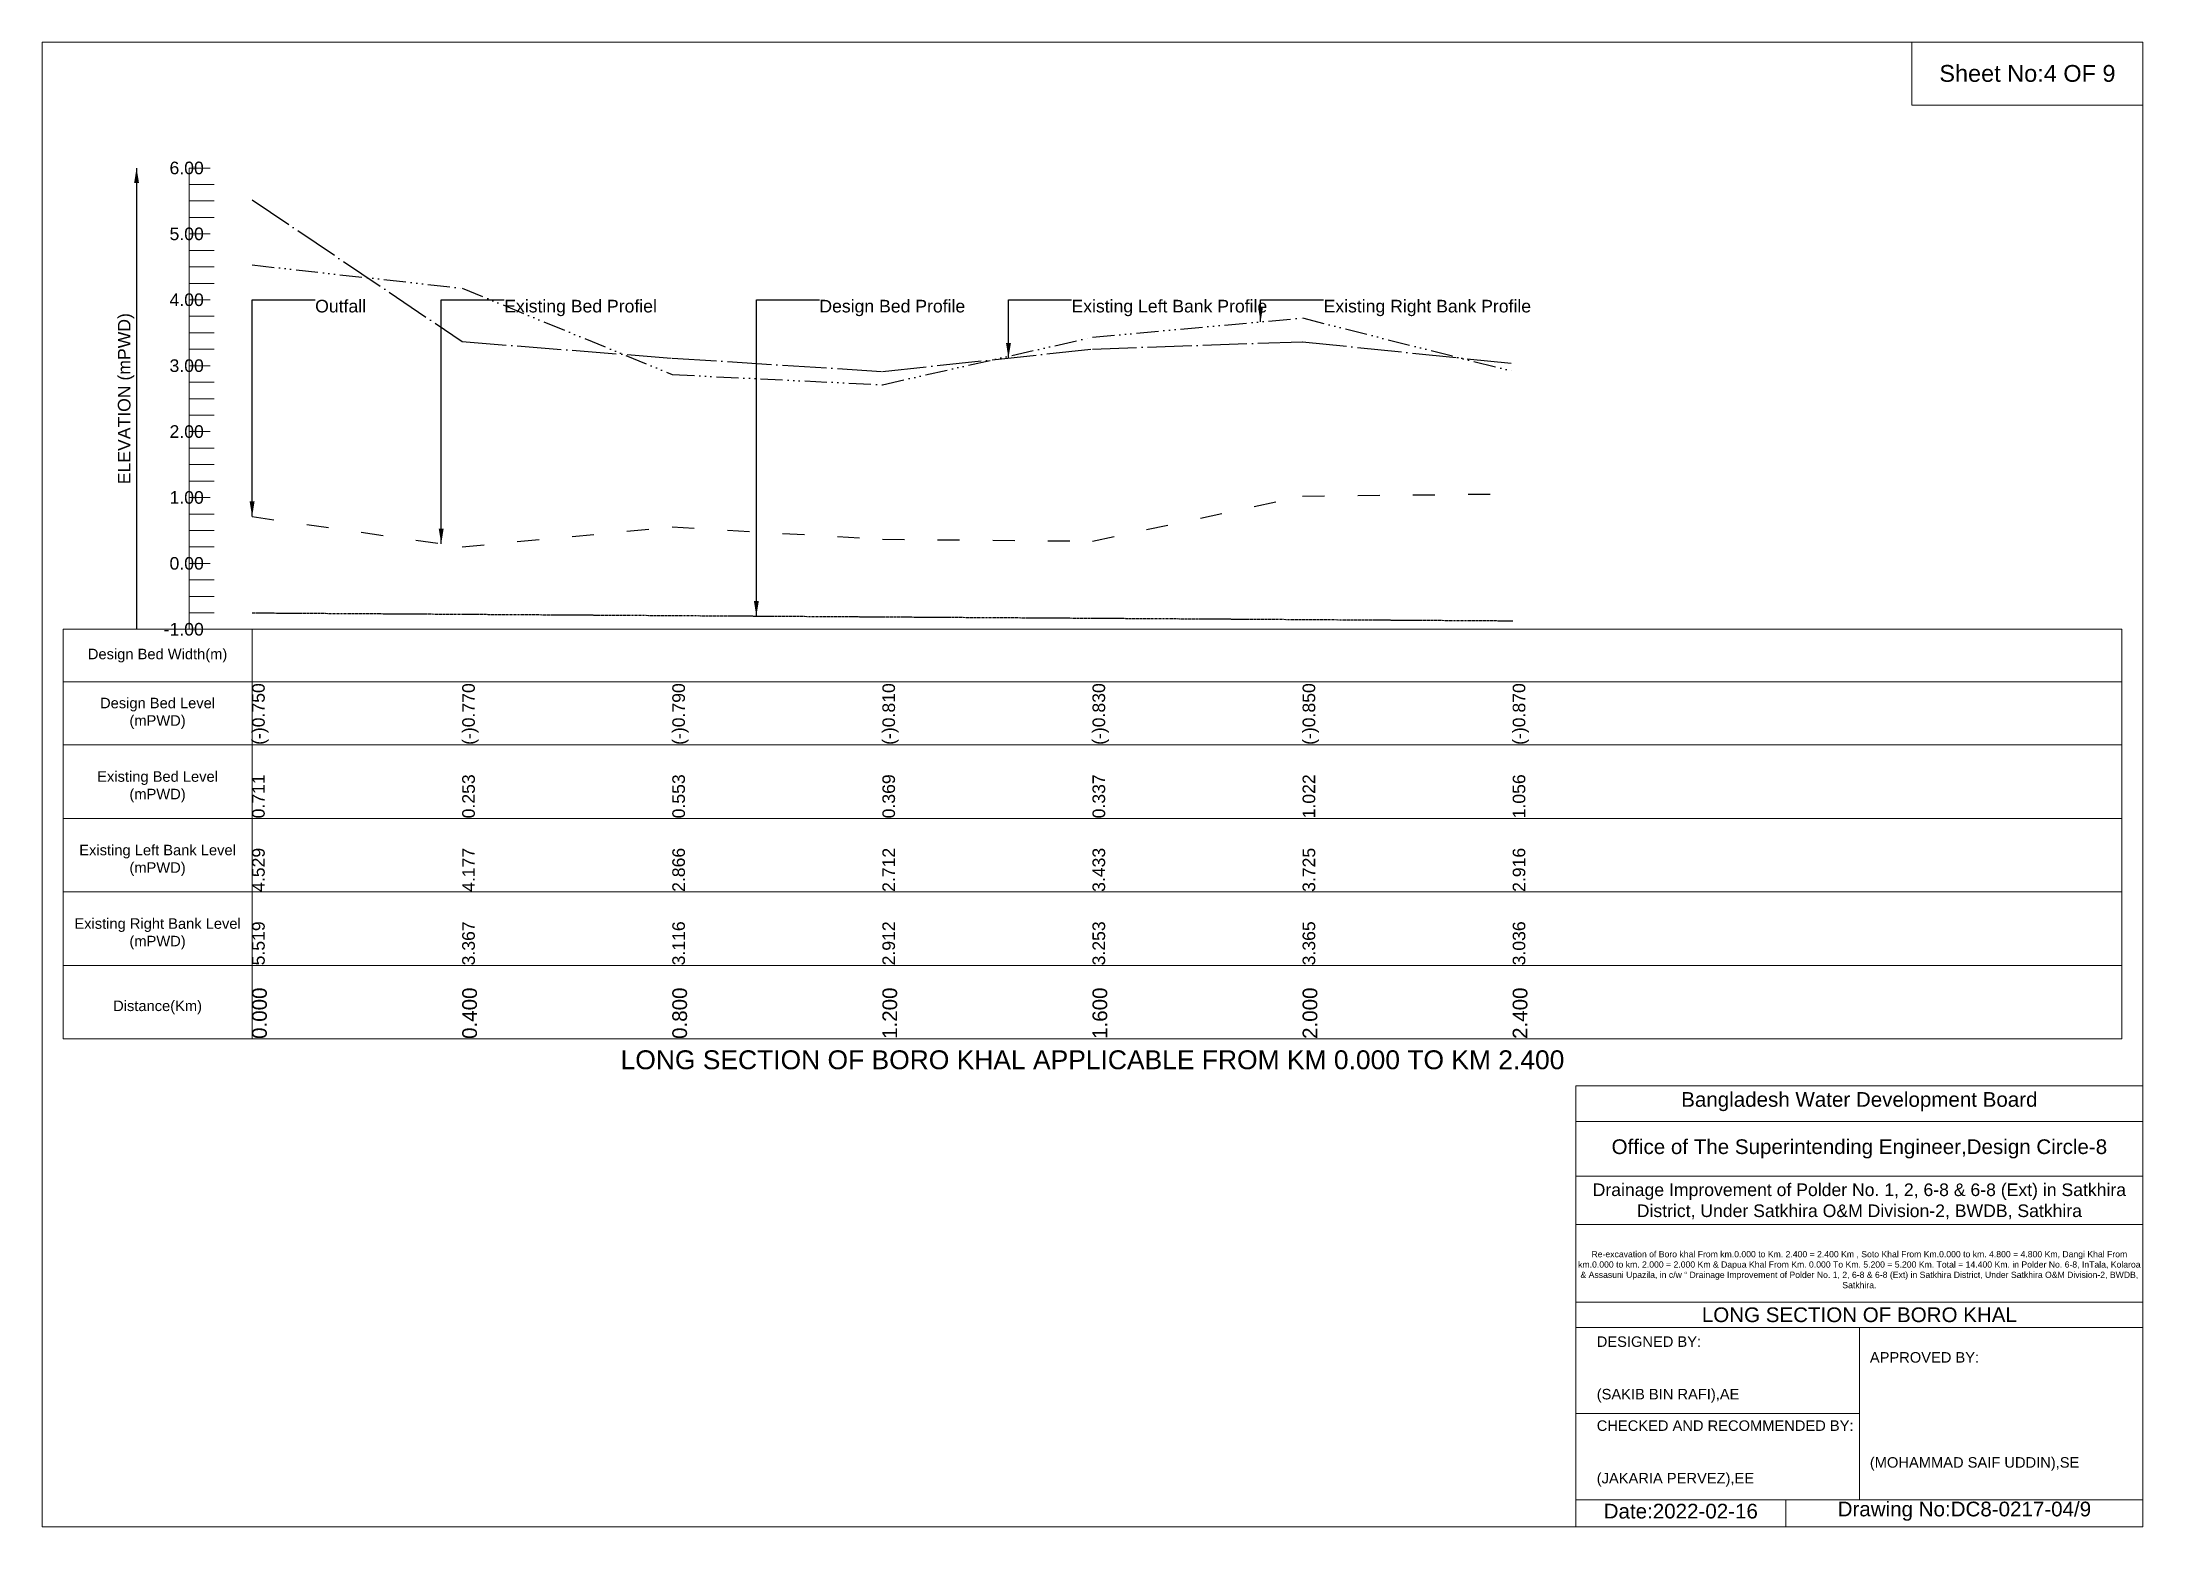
# Model space of a CAD drawing. Header units: inches. Extents: x 91000 to 538000, y -5656 to 0.
# Drawn here: x 250000 to 258000, y -5656 to 0 of the extents above; entities that cross this region are included whole.
import ezdxf

# ---------------------------------------------------------------- set-up
doc = ezdxf.new("R2010")
doc.units = ezdxf.units.IN
doc.header["$LTSCALE"] = 7
doc.header["$MEASUREMENT"] = 0
for name, pattern in [('ACAD_ISO03W100', [30, 12, -18]), ('ACAD_ISO04W100', [30, 24, -3, 0, -3]), ('ACAD_ISO14W100', [24, 12, -3, 0, -3, 0, -3, 0, -3]), ('CENTER', [2, 1.25, -0.25, 0.25, -0.25])]:
    doc.linetypes.add(name, pattern=pattern)
for name, color, linetype, lineweight in [('Cross Section Labels', 7, 'Continuous', 9), ('Design Bed Level Long Section', 7, 'CENTER', 25), ('Existing Bed Level for Long Section', 7, 'ACAD_ISO03W100', 25), ('Existing Left Bank of Long section', 7, 'ACAD_ISO04W100', 25), ('Existing Right Bank of Long Section', 7, 'ACAD_ISO14W100', 25), ('Long Section Border', 7, 'Continuous', 9), ('Long Section Labels', 7, 'Continuous', 9), ('Vscale for Long Section', 7, 'Continuous', 9)]:
    doc.layers.add(name, color=color, linetype=linetype, lineweight=lineweight)
doc.styles.get("Standard").update_dxf_attribs({"font": 'arial.ttf'})
doc.dimstyles.get("Standard").update_dxf_attribs({"dimtxt": 45, "dimasz": 60, "dimexe": 0.18, "dimexo": 0.0625, "dimgap": 0.09, "dimtad": 0, "dimtih": 1, "dimtoh": 1, "dimdec": 4, "dimzin": 0, "dimdsep": 46, "dimtxsty": 'Standard', "dimcen": 0.09, "dimadec": 0, "dimazin": 0, "dimtfac": 1, "dimtdec": 4, "dimtofl": 0, "dimtmove": 0, "dimatfit": 3, "dimfxl": 1, "dimtolj": 1, "dimtzin": 0, "dimarcsym": 0})

msp = doc.modelspace()

# ---------------------------------------------------------------- texts
at = {"layer": 'Cross Section Labels', "attachment_point": 5}
for s, insert, char_height in [('Sheet No:4 OF 9', (257560, -120), 64), ('Bangladesh Water Development Board', (256920, -4036), 56), ('Office of The Superintending Engineer,Design Circle-8', (256920, -4216), 56)]:
    msp.add_mtext(s, dxfattribs=dict(at, insert=insert, char_height=char_height))
at = {"layer": 'Cross Section Labels'}
for s, insert, char_height, width, attachment_point in [('Drainage Improvement of Polder No. 1, 2, 6-8 & 6-8 (Ext) in Satkhira District, Under Satkhira O&M Division-2, BWDB, Satkhira', (256920, -4416), 48, 2240, 5), ('Re-excavation of Boro khal From km.0.000 to Km. 2.400 = 2.400 Km , Soto Khal From Km.0.000 to km. 4.800 = 4.800 Km, Dangi Khal From km.0.000 to km. 2.000 = 2.000 Km & Dapua Khal From Km. 0.000 To Km. 5.200 = 5.200 Km. Total = 14.400 Km. in Polder No. 6-8, InTala, Kolaroa & Assasuni Upazila, in c/w “ Drainage Improvement of Polder No. 1, 2, 6-8 & 6-8 (Ext) in Satkhira District, Under Satkhira O&M Division-2, BWDB, Satkhira.', (256920, -4676), 23.56497918, 2160, 5), ('LONG SECTION OF BORO KHAL', (256920, -4848), 56, 2240, 5), ('DESIGNED BY:^J^J^J(SAKIB BIN RAFI),AE', (255920, -5056), 40, 1120, 4), ('APPROVED BY:^J^J^J^J^J^J(MOHAMMAD SAIF UDDIN),SE', (256960, -5216), 40, 1120, 4), ('CHECKED AND RECOMMENDED BY:^J^J^J(JAKARIA PERVEZ),EE', (255920, -5376), 40, 1120, 4), ('Date:2022-02-16', (256240, -5596), 56, 1120, 5), ('Drawing No:DC8-0217-04/9', (257320, -5596), 56, 1760, 5)]:
    msp.add_mtext(s, dxfattribs=dict(at, insert=insert, char_height=char_height, width=width, attachment_point=attachment_point))
at = {"layer": 'Long Section Border', "attachment_point": 5}
for s, insert, char_height in [('Design Bed Width(m)', (250440, -2337), 40), ('Design Bed Level^J(mPWD)', (250440, -2557), 40), ('Existing Bed Level^J(mPWD)', (250440, -2837), 40), ('Existing Left Bank Level^J(mPWD)', (250440, -3117), 40), ('Existing Right Bank Level^J(mPWD)', (250440, -3397), 40), ('Distance(Km)', (250440, -3677), 40), ('LONG SECTION OF BORO KHAL APPLICABLE FROM KM 0.000 TO KM 2.400', (254000, -3877), 72)]:
    msp.add_mtext(s, dxfattribs=dict(at, insert=insert, char_height=char_height))
at = {"layer": 'Long Section Labels', "char_height": 48, "attachment_point": 1}
for s, insert in [('Outfall', (251040, -982)), ('Existing Bed Profiel', (251759.99953, -982)), ('Design Bed Profile', (252960, -982)), ('Existing Left Bank Profile', (253919.98799, -982)), ('Existing Right Bank Profile', (254879.99386, -982))]:
    msp.add_mtext(s, dxfattribs=dict(at, insert=insert))
at = {"layer": 'Vscale for Long Section', "char_height": 48, "attachment_point": 6}
for s, insert in [('6.00', (250616, -480)), ('5.00', (250616, -731)), ('4.00', (250616, -982)), ('3.00', (250616, -1233)), ('2.00', (250616, -1484)), ('1.00', (250616, -1735)), ('0.00', (250616, -1986)), ('-1.00', (250616, -2237))]:
    msp.add_mtext(s, dxfattribs=dict(at, insert=insert))
at = {"layer": 'Vscale for Long Section', "rotation": 90}
for s, insert, char_height, attachment_point in [('ELEVATION (mPWD)', (250320, -1358.5), 48, 5), ('(-)0.750', (250800, -2677), 48, 1), ('(-)0.770', (251600, -2677), 48, 1), ('(-)0.790', (252400, -2677), 48, 1), ('(-)0.810', (253200, -2677), 48, 1), ('(-)0.830', (254000, -2677), 48, 1), ('(-)0.850', (254800, -2677), 48, 1), ('(-)0.870', (255600, -2677), 48, 1), ('0.711', (250800, -2957), 48, 1), ('0.253', (251600, -2957), 48, 1), ('0.553', (252400, -2957), 48, 1), ('0.369', (253200, -2957), 48, 1), ('0.337', (254000, -2957), 48, 1), ('1.022', (254800, -2957), 48, 1), ('1.056', (255600, -2957), 48, 1), ('4.529', (250800, -3237), 48, 1), ('4.177', (251600, -3237), 48, 1), ('2.866', (252400, -3237), 48, 1), ('2.712', (253200, -3237), 48, 1), ('3.433', (254000, -3237), 48, 1), ('3.725', (254800, -3237), 48, 1), ('2.916', (255600, -3237), 48, 1), ('5.519', (250800, -3517), 48, 1), ('3.367', (251600, -3517), 48, 1), ('3.116', (252400, -3517), 48, 1), ('2.912', (253200, -3517), 48, 1), ('3.253', (254000, -3517), 48, 1), ('3.365', (254800, -3517), 48, 1), ('3.036', (255600, -3517), 48, 1), ('0.000', (250800, -3797), 56, 1), ('0.400', (251600, -3797), 56, 1), ('0.800', (252400, -3797), 56, 1), ('1.200', (253200, -3797), 56, 1), ('1.600', (254000, -3797), 56, 1), ('2.000', (254800, -3797), 56, 1), ('2.400', (255600, -3797), 56, 1)]:
    msp.add_mtext(s, dxfattribs=dict(at, insert=insert, char_height=char_height, attachment_point=attachment_point))

# ---------------------------------------------------------------- linework, layer by layer
at = {"layer": 'Cross Section Labels'}
for points in [[(250000, 0), (258000, 0), (258000, -5656), (250000, -5656)], [(257120, 0), (258000, 0), (258000, -240), (257120, -240)]]:
    msp.add_lwpolyline(points, close=True, dxfattribs=at)
for points in [[(255840, -5656), (255840, -3976), (258000, -3976)], [(255840, -4112), (258000, -4112)], [(255840, -4320), (258000, -4320)], [(255840, -4504), (258000, -4504)], [(255840, -4800), (258000, -4800)], [(255840, -4896), (258000, -4896)], [(256920, -4896), (256920, -5552)], [(255840, -5224), (256920, -5224)], [(255840, -5552), (258000, -5552)], [(256640, -5552), (256640, -5656)]]:
    msp.add_lwpolyline(points, dxfattribs=at)
at = {"layer": 'Design Bed Level Long Section'}
msp.add_lwpolyline([(250800, -2174.25), (251600, -2179.27), (252400, -2184.29), (253200, -2189.31), (254000, -2194.33), (254800, -2199.35), (255600, -2204.37)], dxfattribs=at)
at = {"layer": 'Existing Bed Level for Long Section'}
msp.add_lwpolyline([(250800, -1807.539), (251600, -1922.497), (252400, -1847.197), (253200, -1893.381), (254000, -1901.413), (254800, -1729.478), (255600, -1720.944)], dxfattribs=at)
at = {"layer": 'Existing Left Bank of Long section'}
msp.add_lwpolyline([(250800, -600.731), (251600, -1140.883), (252400, -1203.884), (253200, -1255.088), (254000, -1169.497), (254800, -1141.385), (255600, -1223.964)], dxfattribs=at)
at = {"layer": 'Existing Right Bank of Long Section'}
msp.add_lwpolyline([(250800, -849.221), (251600, -937.573), (252400, -1266.634), (253200, -1305.288), (254000, -1124.317), (254800, -1051.025), (255600, -1254.084)], dxfattribs=at)
at = {"layer": 'Long Section Border'}
msp.add_lwpolyline([(250080, -2237), (257920, -2237), (257920, -3797), (250080, -3797)], close=True, dxfattribs=at)
for points in [[(250800, -2237), (250800, -3797)], [(250080, -2437), (257920, -2437)], [(250080, -2677), (257920, -2677)], [(250080, -2957), (257920, -2957)], [(250080, -3237), (257920, -3237)], [(250080, -3517), (257920, -3517)]]:
    msp.add_lwpolyline(points, dxfattribs=at)
at = {"layer": 'Vscale for Long Section'}
for points in [[(250560, -2237), (250560, -1986), (250560, -1735), (250560, -1484), (250560, -1233), (250560, -982), (250560, -731), (250560, -480)], [(250560, -480), (250640, -480)], [(250560, -542.75), (250656, -542.75)], [(250560, -605.5), (250656, -605.5)], [(250560, -668.25), (250656, -668.25)], [(250560, -731), (250640, -731)], [(250560, -793.75), (250656, -793.75)], [(250560, -856.5), (250656, -856.5)], [(250560, -919.25), (250656, -919.25)], [(250560, -982), (250640, -982)], [(250560, -1044.75), (250656, -1044.75)], [(250560, -1107.5), (250656, -1107.5)], [(250560, -1170.25), (250656, -1170.25)], [(250560, -1233), (250640, -1233)], [(250560, -1295.75), (250656, -1295.75)], [(250560, -1358.5), (250656, -1358.5)], [(250560, -1421.25), (250656, -1421.25)], [(250560, -1484), (250640, -1484)], [(250560, -1546.75), (250656, -1546.75)], [(250560, -1609.5), (250656, -1609.5)], [(250560, -1672.25), (250656, -1672.25)], [(250560, -1735), (250640, -1735)], [(250560, -1797.75), (250656, -1797.75)], [(250560, -1860.5), (250656, -1860.5)], [(250560, -1923.25), (250656, -1923.25)], [(250560, -1986), (250640, -1986)], [(250560, -2048.75), (250656, -2048.75)], [(250560, -2111.5), (250656, -2111.5)], [(250560, -2174.25), (250656, -2174.25)], [(250560, -2237), (250640, -2237)]]:
    msp.add_lwpolyline(points, dxfattribs=at)

msp.set_redraw_order([(e.dxf.handle, doc.entitydb.next_handle()) for e in msp.query("TEXT MTEXT ATTDEF DIMENSION ARC_DIMENSION")])  # texts and dimensions are drawn at this point

# ---------------------------------------------------------------- leaders
at = {"layer": 'Long Section Labels', "annotation_type": 0, "has_hookline": 1, "hookline_direction": 0}
for points, text_width in [([(250800, -1807.539), (250800, -982), (251039.91, -982)], 185.84447), ([(251519.99953, -1911.00113), (251519.99953, -982), (251759.90953, -982)], 571.4161), ([(252720, -2186.298), (252720, -982), (252959.91, -982)], 547.4161), ([(253679.98799, -1203.73469), (253679.98799, -982), (253919.89799, -982)], 737.35334), ([(254639.99386, -1065.68396), (254639.99386, -982), (254879.90386, -982)], 782.04638)]:
    msp.add_leader(points, dimstyle='Standard', override={"dimasz": 57.6}, dxfattribs=dict(at, text_width=text_width))
at = {"layer": 'Vscale for Long Section'}
msp.add_leader([(250360, -480), (250360, -2237)], dimstyle='Standard', override={"dimasz": 57.6}, dxfattribs=at)

doc.saveas('drawing.dxf')
